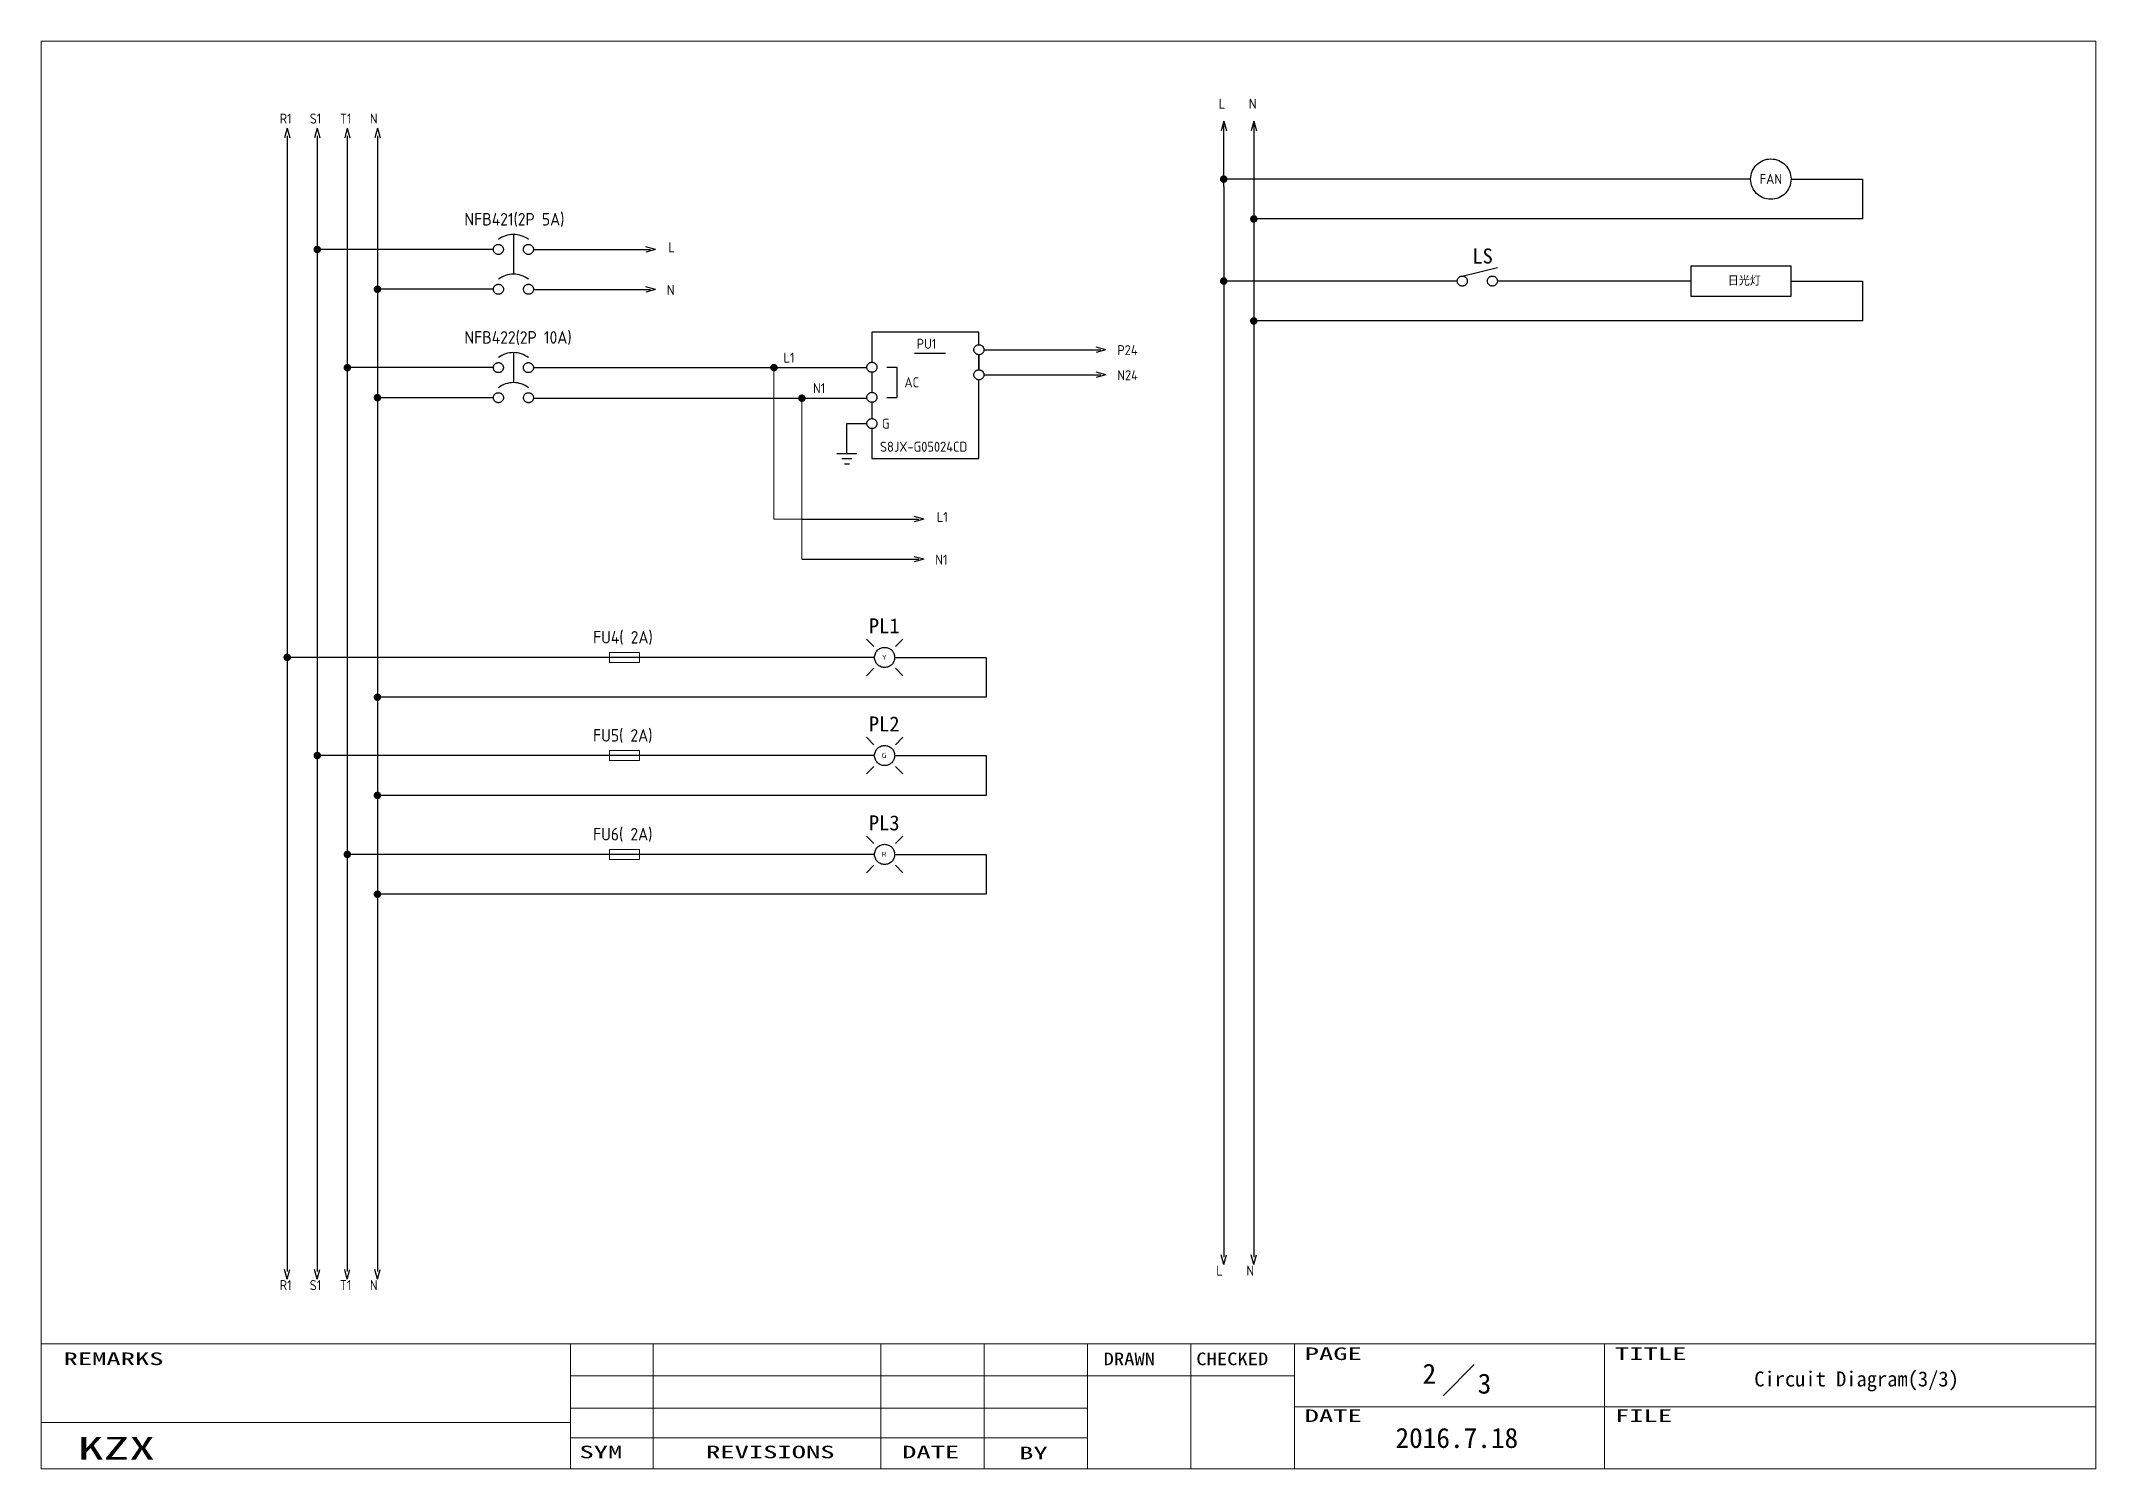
# Model space of a CAD drawing. Extents: x -319 to 2858, y -2689 to 285.
# Drawn here: x 1402 to 1812, y -1587.7 to -1302.7 of the extents above; entities that cross this region are included whole.
import ezdxf
from ezdxf.enums import TextEntityAlignment as Align

# ---------------------------------------------------------------- set-up
doc = ezdxf.new("R2010")
doc.units = 0
doc.header["$LTSCALE"] = 0.3
doc.header["$MEASUREMENT"] = 0
doc.linetypes.add('実線', pattern=[20001, 20000, -1])
doc.layers.get('0').update_dxf_attribs({"linetype": '実線'})
for name, color, linetype, lineweight in [('01図枠', 5, 'CONTINUOUS', 9), ('02接続図', 7, 'CONTINUOUS', 5), ('10外形', 7, 'CONTINUOUS', 9)]:
    doc.layers.add(name, color=color, linetype=linetype, lineweight=lineweight)
for name, color, linetype in [('04部品記号', 3, 'CONTINUOUS'), ('BLOCK', 7, 'CONTINUOUS'), ('図形１', 7, '実線')]:
    doc.layers.add(name, color=color, linetype=linetype)
doc.styles.add('EXTFONT', font='isocp.shx', dxfattribs={"height": 2.5, "bigfont": 'extfont.shx'})
doc.styles.add('電気標準', font='ISOCP.shx', dxfattribs={"height": 2.5, "bigfont": 'extfont.shx'})
doc.styles.add('ＭＳＰゴシック', font='')
doc.styles.get('ＭＳＰゴシック').set_extended_font_data('SimSun')

msp = doc.modelspace()

# ---------------------------------------------------------------- texts
at = {"layer": '01図枠', "linetype": 'Continuous', "lineweight": 5, "style": 'ＭＳＰゴシック'}
for s, height, width, p in [('REMARKS', 2.513, 1.666667, (1406.45, -1564.43)), ('DRAWN', 2.513, 1.2, (1613.97, -1564.45)), ('CHECKED', 2.513, 1.2, (1632.47, -1564.45)), ('PAGE', 2.513, 1.666667, (1654.1, -1563.42)), ('TITLE', 2.513, 1.666667, (1716.01, -1563.42)), ('DATE', 2.513, 1.666667, (1654.1, -1575.8)), ('FILE', 2.513, 1.666667, (1716.01, -1575.8)), ('KZX', 4.523, 1.666667, (1409.3, -1581.27)), ('SYM', 2.513, 1.666667, (1509.38, -1583.03))]:
    msp.add_text(s, height=height, dxfattribs=dict(at, width=width)).set_placement(p, align=Align.TOP_LEFT)
at = {"layer": '01図枠', "linetype": 'Continuous', "lineweight": 5, "style": 'ＭＳＰゴシック', "width": 1.666667}
for s, p in [('REVISIONS', (1547.47, -1583.03)), ('DATE', (1579.47, -1583.03)), ('BY', (1599.97, -1583.23))]:
    msp.add_text(s, height=2.513, dxfattribs=at).set_placement(p, align=Align.TOP_CENTER)
at = {"layer": '02接続図', "style": 'ＭＳＰゴシック'}
for s, p in [('2', (1678.97, -1568.67)), ('3', (1689.97, -1570.67)), ('2016.7.18', (1684.45, -1581.51))]:
    msp.add_text(s, height=4, dxfattribs=at).set_placement(p, align=Align.MIDDLE)
msp.add_text('Circuit Diagram(3/3)', height=3, dxfattribs=at).set_placement((1743.8, -1569.71), align=Align.MIDDLE_LEFT)
at = {"layer": '04部品記号', "linetype": 'Continuous', "style": 'ＭＳＰゴシック'}
for s, p in [('LS', (1689.59, -1345.57)), ('PL1', (1570.2, -1419.39)), ('PL2', (1570.2, -1438.97)), ('PL3', (1570.2, -1458.71))]:
    msp.add_text(s, height=3, dxfattribs=at).set_placement(p, align=Align.MIDDLE_CENTER)
at = {"layer": '図形１', "color": 7, "linetype": '実線', "style": '電気標準'}
for s, height, p in [('L', 2, (1636.95, -1316.18)), ('N', 2, (1642.95, -1316.18)), ('R1', 2, (1449.57, -1319.14)), ('S1', 2, (1455.57, -1319.14)), ('T1', 2, (1461.57, -1319.14)), ('N', 2, (1467.57, -1319.14)), ('FAN', 2, (1744.89, -1331.19)), ('L', 2, (1527.13, -1344.83)), ('N', 2, (1526.82, -1353.34)), ('日光灯', 2, (1738.51, -1351.49)), ('P24', 2, (1616.7, -1365.36)), ('N24', 2, (1616.7, -1370.36)), ('L1', 2, (1580.69, -1398.67)), ('N1', 2, (1580.38, -1407.19)), ('Y', 1, (1569.72, -1426.18)), ('G', 1, (1569.72, -1445.76)), ('R', 1, (1569.72, -1465.5)), ('L', 2, (1636.45, -1549.09)), ('N', 2, (1642.45, -1549.09)), ('R1', 2, (1449.57, -1551.98)), ('S1', 2, (1455.57, -1551.98)), ('T1', 2, (1461.57, -1551.98)), ('N', 2, (1467.57, -1551.98))]:
    msp.add_text(s, height=height, dxfattribs=at).set_placement(p)
at = {"layer": '図形１', "color": 4, "style": '電気標準'}
for s, p in [('NFB421(2P 5A)', (1486.44, -1339.48)), ('NFB422(2P 10A)', (1486.44, -1363.07)), ('FU4( 2A)', (1512.11, -1422.92)), ('FU5( 2A)', (1512.11, -1442.5)), ('FU6( 2A)', (1512.11, -1462.23))]:
    msp.add_text(s, height=2.5, dxfattribs=at).set_placement(p)
at = {"layer": '図形１', "color": 7, "linetype": '実線', "style": '電気標準'}
for s, p in [('L1', (1551.2, -1366.85)), ('N1', (1557.2, -1372.96))]:
    msp.add_text(s, height=2, dxfattribs=at).set_placement(p, align=Align.CENTER)
at = {"layer": '図形１'}
for s, style, p in [('PU1', '電気標準', (1576.67, -1364.09)), ('AC', 'EXTFONT', (1574.24, -1371.78)), ('G', 'EXTFONT', (1569.74, -1380.02)), (' S8JX-G05024CD', '電気標準', (1568.2, -1384.64))]:
    msp.add_text(s, height=2, dxfattribs=dict(at, style=style)).set_placement(p)

# ---------------------------------------------------------------- blocks, each defined once
blk = doc.blocks.new('矢印（右向）')
at = {"layer": 'BLOCK'}
for q in [(-1.93, 0.52), (-1.93, -0.52)]:
    blk.add_line((0, 0), q, dxfattribs=at)

# ---------------------------------------------------------------- linework, layer by layer
for p, q in [((1637.95, -1331.68), (1637.95, -1318.68)), ((1743.08, -1330.22), (1637.95, -1330.22)), ((1751.13, -1330.22), (1765.41, -1330.22)), ((1765.41, -1330.22), (1765.41, -1338.17)), ((1765.41, -1338.17), (1643.95, -1338.17)), ((1492.21, -1344.26), (1457.07, -1344.26)), ((1496.21, -1341.26), (1496.22, -1349.21)), ((1500.21, -1344.26), (1523.56, -1344.26)), ((1685.54, -1349.57), (1692.55, -1347.83)), ((1751.13, -1347.57), (1731.13, -1347.57)), ((1731.13, -1347.57), (1731.13, -1353.57)), ((1751.13, -1350.57), (1751.13, -1347.57)), ((1492.22, -1352.21), (1469.07, -1352.21)), ((1500.21, -1352.26), (1523.56, -1352.26)), ((1684.54, -1350.57), (1637.95, -1350.57)), ((1731.13, -1350.57), (1692.54, -1350.57)), ((1751.13, -1350.57), (1765.41, -1350.57)), ((1751.13, -1353.57), (1751.13, -1350.57)), ((1765.41, -1350.57), (1765.41, -1358.52)), ((1731.13, -1353.57), (1751.13, -1353.57)), ((1765.41, -1358.52), (1643.95, -1358.52)), ((1496.21, -1364.85), (1496.22, -1370.85)), ((1590.09, -1364.28), (1613.44, -1364.28)), ((1492.21, -1367.85), (1463.07, -1367.85)), ((1590.09, -1369.28), (1613.44, -1369.28)), ((1492.22, -1373.85), (1469.08, -1373.85)), ((1553.77, -1398.11), (1577.12, -1398.11)), ((1553.77, -1406.11), (1577.12, -1406.11)), ((1568.12, -1423.53), (1566.64, -1422.04)), ((1572.45, -1423.53), (1573.93, -1422.04)), ((1568.27, -1425.69), (1451.45, -1425.69)), ((1572.3, -1425.69), (1590.54, -1425.69)), ((1590.54, -1425.69), (1590.54, -1433.64)), ((1568.12, -1427.86), (1566.64, -1429.34)), ((1572.45, -1427.86), (1573.93, -1429.34)), ((1590.54, -1433.64), (1469.07, -1433.64)), ((1568.12, -1443.11), (1566.64, -1441.63)), ((1572.45, -1443.11), (1573.93, -1441.63)), ((1568.27, -1445.28), (1457.45, -1445.28)), ((1572.3, -1445.28), (1590.54, -1445.28)), ((1590.54, -1445.28), (1590.54, -1453.23)), ((1568.12, -1447.44), (1566.64, -1448.93)), ((1572.45, -1447.44), (1573.93, -1448.93)), ((1590.54, -1453.23), (1469.07, -1453.23)), ((1568.12, -1462.84), (1566.64, -1461.36)), ((1572.45, -1462.84), (1573.93, -1461.36)), ((1568.27, -1465.01), (1463.07, -1465.01)), ((1568.12, -1467.18), (1566.64, -1468.66)), ((1572.3, -1465.01), (1590.54, -1465.01)), ((1572.45, -1467.18), (1573.93, -1468.66)), ((1590.54, -1465.01), (1590.54, -1472.96)), ((1590.54, -1472.96), (1469.07, -1472.96))]:
    msp.add_line(p, q)
for centre, radius in [((1747.11, -1330.22), 4.03), ((1570.28, -1425.69), 2.01), ((1570.28, -1445.28), 2.01), ((1570.28, -1465.01), 2.01)]:
    msp.add_circle(centre, radius)
at = {"layer": '01図枠', "linetype": 'Continuous', "lineweight": 5}
for p, q in [((1401.97, -1587.67), (1401.97, -1302.67)), ((1401.97, -1302.67), (1811.97, -1302.67)), ((1811.97, -1302.67), (1811.97, -1587.67)), ((1401.97, -1562.67), (1811.97, -1562.67)), ((1507.57, -1562.67), (1507.57, -1587.67)), ((1524.08, -1562.67), (1524.08, -1587.67)), ((1569.49, -1562.67), (1569.49, -1587.67)), ((1590.12, -1562.67), (1590.12, -1587.67)), ((1610.76, -1562.67), (1610.76, -1587.67)), ((1631.4, -1587.67), (1631.4, -1562.67)), ((1652.03, -1562.67), (1652.03, -1587.67)), ((1713.94, -1587.67), (1713.94, -1562.67)), ((1507.57, -1569.1), (1610.76, -1569.1)), ((1610.76, -1569.1), (1652.03, -1569.1)), ((1687.89, -1566.86), (1681.7, -1573.05)), ((1507.57, -1578.38), (1401.97, -1578.38)), ((1507.57, -1575.52), (1610.76, -1575.52)), ((1652.03, -1575.29), (1811.97, -1575.29)), ((1507.57, -1581.48), (1610.76, -1581.48)), ((1811.97, -1587.67), (1401.97, -1587.67))]:
    msp.add_line(p, q, dxfattribs=at)
at = {"layer": '10外形'}
for p, q in [((1548.2, -1398.11), (1548.2, -1368.23)), ((1553.77, -1406.11), (1553.77, -1373.95)), ((1553.77, -1398.11), (1548.2, -1398.11)), ((1515.36, -1425.69), (1515.36, -1424.69)), ((1515.36, -1424.69), (1521.36, -1424.69)), ((1515.36, -1426.69), (1515.36, -1425.69)), ((1521.36, -1426.69), (1515.36, -1426.69)), ((1521.36, -1424.69), (1521.36, -1426.69)), ((1515.36, -1445.28), (1515.36, -1444.28)), ((1515.36, -1444.28), (1521.36, -1444.28)), ((1515.36, -1446.28), (1515.36, -1445.28)), ((1521.36, -1446.28), (1515.36, -1446.28)), ((1521.36, -1444.28), (1521.36, -1446.28)), ((1515.36, -1465.01), (1515.36, -1464.01)), ((1515.36, -1464.01), (1521.36, -1464.01)), ((1515.36, -1466.01), (1515.36, -1465.01)), ((1521.36, -1466.01), (1515.36, -1466.01)), ((1521.36, -1464.01), (1521.36, -1466.01))]:
    msp.add_line(p, q, dxfattribs=at)
at = {"layer": '図形１', "color": 7}
for p, q in [((1643.95, -1318.68), (1643.95, -1398.51)), ((1451.07, -1321.56), (1451.07, -1403.39)), ((1457.07, -1321.56), (1457.07, -1403.39)), ((1463.07, -1321.56), (1463.07, -1403.39)), ((1469.07, -1321.56), (1469.07, -1548.28)), ((1637.95, -1331.68), (1637.95, -1398.51)), ((1637.95, -1398.51), (1637.95, -1545.4)), ((1643.95, -1398.51), (1643.95, -1545.4)), ((1451.07, -1403.39), (1451.07, -1548.28)), ((1457.07, -1403.39), (1457.07, -1548.28)), ((1463.07, -1403.39), (1463.07, -1548.28))]:
    msp.add_line(p, q, dxfattribs=at)
at = {"layer": '図形１'}
for p, q in [((1576.24, -1364.94), (1582.4, -1364.94)), ((1500.21, -1367.85), (1566.79, -1367.85)), ((1570.74, -1367.78), (1572.74, -1367.78)), ((1572.74, -1367.78), (1572.74, -1373.78)), ((1500.21, -1373.95), (1566.74, -1373.95)), ((1570.74, -1373.78), (1572.74, -1373.78)), ((1562.74, -1379.02), (1566.74, -1379.02)), ((1562.74, -1385.02), (1562.74, -1379.02)), ((1560.74, -1385.02), (1564.74, -1385.02)), ((1561.74, -1386.02), (1563.74, -1386.02)), ((1562.24, -1387.02), (1563.24, -1387.02))]:
    msp.add_line(p, q, dxfattribs=at)
at = {"layer": '図形１', "const_width": 0.75}
for points in [[(1637.57, -1330.22, 1), (1638.32, -1330.22, 1)], [(1643.57, -1338.17, 1), (1644.32, -1338.17, 1)], [(1456.7, -1344.26, 1), (1457.45, -1344.26, 1)], [(1468.7, -1352.21, 1), (1469.45, -1352.21, 1)], [(1637.57, -1350.57, 1), (1638.32, -1350.57, 1)], [(1643.57, -1358.52, 1), (1644.32, -1358.52, 1)], [(1462.7, -1367.85, 1), (1463.45, -1367.85, 1)], [(1547.82, -1367.85, 1), (1548.57, -1367.85, 1)], [(1468.7, -1373.85, 1), (1469.45, -1373.85, 1)], [(1553.4, -1373.95, 1), (1554.15, -1373.95, 1)], [(1450.7, -1425.69, 1), (1451.45, -1425.69, 1)], [(1468.7, -1433.64, 1), (1469.45, -1433.64, 1)], [(1456.7, -1445.28, 1), (1457.45, -1445.28, 1)], [(1468.7, -1453.23, 1), (1469.45, -1453.23, 1)], [(1462.7, -1465.01, 1), (1463.45, -1465.01, 1)], [(1468.7, -1472.96, 1), (1469.45, -1472.96, 1)]]:
    msp.add_lwpolyline(points, format="xyb", close=True, dxfattribs=at)
at = {"layer": '図形１'}
for points in [[(1589.09, -1363.28), (1589.09, -1360.78), (1567.74, -1360.78)], [(1567.74, -1360.78), (1567.74, -1366.78)], [(1589.09, -1365.28), (1589.09, -1368.28)], [(1589.09, -1368.28), (1589.09, -1365.28)], [(1567.74, -1368.78), (1567.74, -1372.78)], [(1567.74, -1380.02), (1567.74, -1386.02), (1589.09, -1386.02), (1589.09, -1370.28)], [(1567.74, -1374.78), (1567.74, -1378.02)]]:
    msp.add_lwpolyline(points, dxfattribs=at)
for centre in [(1493.21, -1344.26), (1499.21, -1344.26), (1493.22, -1352.21), (1499.22, -1352.21), (1685.54, -1350.57), (1691.54, -1350.57), (1589.09, -1364.28), (1493.21, -1367.85), (1499.21, -1367.85), (1567.74, -1367.78), (1589.09, -1369.28), (1493.22, -1373.85), (1499.22, -1373.85), (1567.74, -1373.78), (1567.74, -1379.02)]:
    msp.add_circle(centre, 1, dxfattribs=at)
for centre in [(1496.21, -1346.26), (1496.22, -1354.21), (1496.21, -1369.85), (1496.22, -1375.85)]:
    msp.add_arc(centre, 5, 53.1301, 126.8699, dxfattribs=at)

# ---------------------------------------------------------------- block references
at = {"layer": '図形１', "color": 7, "xscale": -1, "rotation": 270}
for p in [(1451.07, -1320.06), (1457.07, -1320.06), (1463.07, -1320.06), (1469.07, -1320.06), (1637.95, -1318.68), (1643.95, -1318.68)]:
    msp.add_blockref('矢印（右向）', p, dxfattribs=at)
at = {"layer": '図形１', "color": 7}
for p in [(1524.53, -1344.26), (1524.53, -1352.26), (1614.4, -1364.28), (1614.4, -1369.28), (1578.09, -1398.11), (1578.09, -1406.11)]:
    msp.add_blockref('矢印（右向）', p, dxfattribs=at)
at = {"layer": '図形１', "color": 7, "rotation": 270}
for p in [(1637.95, -1546.9), (1643.95, -1546.9), (1451.07, -1549.78), (1457.07, -1549.78), (1463.07, -1549.78), (1469.07, -1549.78)]:
    msp.add_blockref('矢印（右向）', p, dxfattribs=at)

msp.set_redraw_order([(e.dxf.handle, doc.entitydb.next_handle()) for e in msp.query("TEXT MTEXT ATTDEF DIMENSION ARC_DIMENSION")])  # texts and dimensions are drawn at this point

doc.saveas('drawing.dxf')
